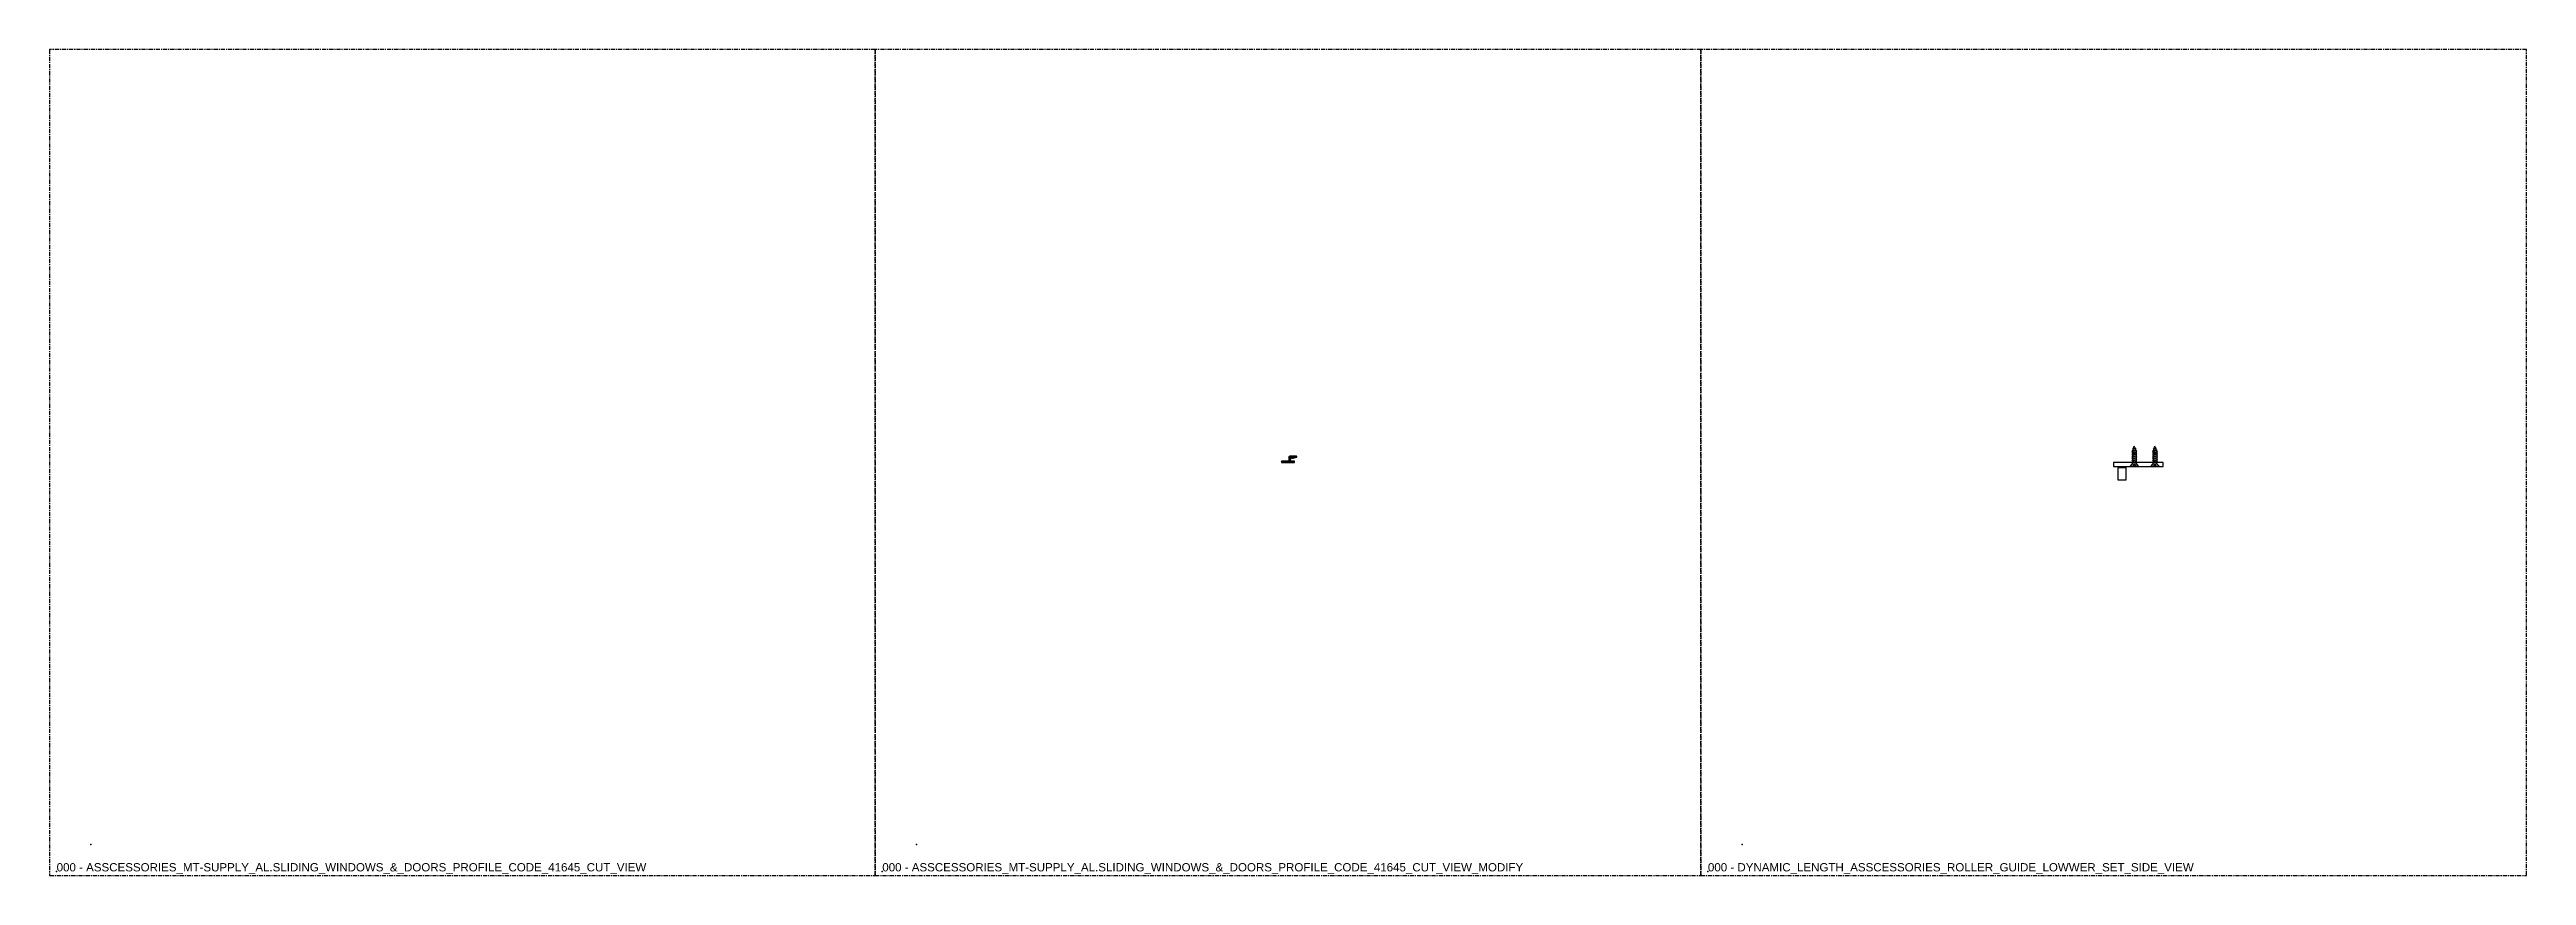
# Model space of a CAD drawing. Header units: millimetres. Extents: x -244126 to 368105, y -173968 to 259060.
# Drawn here: x 159884 to 162884, y -95682 to -94682 of the extents above; entities that cross this region are included whole.
import ezdxf

# ---------------------------------------------------------------- set-up
doc = ezdxf.new("R2010")
doc.units = ezdxf.units.MM
doc.header["$MEASUREMENT"] = 0
doc.linetypes.add('005_GG_TA_LINE', pattern=[13.75, 5, -1.25, 1.25, -1.25, 5])
for name, color, linetype in [('000 - H A T C H', 8, 'Continuous'), ('000 - WIPEOUT', 250, 'Continuous'), ('001 - ASCESSORIES', 1, 'Continuous'), ('A04_TUBE SERIES', 7, 'Continuous')]:
    doc.layers.add(name, color=color, linetype=linetype)
doc.styles.add('Cetury Gothic', font='GOTHIC.TTF')
doc.styles.get("Standard").update_dxf_attribs({"font": 'arial.ttf'})

# ---------------------------------------------------------------- blocks, each defined once
blk = doc.blocks.new('000 - ASSCESSORIES_MT-SUPPLY_AL.SLIDING_WINDOWS_&_DOORS_PROFILE_CODE_41645_CUT_VIEW_MODIFY')
at = {"layer": '000 - H A T C H'}
h = blk.add_hatch(dxfattribs=at)
h.set_pattern_fill('ANSI32', color=8, scale=3)
h.set_pattern_definition([(45, (-54594.4816, -22261.1022), (-0.795495129, 0.795495129), []), (45, (-54593.9513, -22261.1022), (-0.795495129, 0.795495129), [])])
edge = h.paths.add_edge_path()
edge.add_line((-7.9, 1.5), (-7.9, 0))
edge.add_line((-7.9, 0), (7.9, 0))
edge.add_line((7.9, 0), (7.9, 1.5))
edge.add_line((7.9, 1.5), (4.1, 1.5))
edge.add_arc((4.1, 2.7), 1.2, 180, 270, ccw=False)
edge.add_line((2.9, 2.7), (2.9, 5.7))
edge.add_arc((3.2, 5.7), 0.3, 90, 180, ccw=False)
edge.add_line((3.2, 6), (4, 6))
edge.add_arc((4, 5.7), 0.3, -15, 90, ccw=False)
edge.add_line((4.3, 5.6), (4.3, 5.4))
edge.add_arc((4.6, 5.3), 0.3, 164.5526, 285)
edge.add_line((4.6, 5), (10.6, 6.6))
edge.add_arc((10.6, 6.9), 0.3, 285, 385.713)
edge.add_arc((10.1, 6.7), 0.8, 25.713, 90)
edge.add_line((10.1, 7.5), (2.1, 7.5))
edge.add_arc((2.1, 6.5), 1, 90, 180)
edge.add_line((1.1, 6.5), (1.1, 2.7))
edge.add_arc((-0.1, 2.7), 1.2, -90, 0, ccw=False)
edge.add_line((-0.1, 1.5), (-7.9, 1.5))
at = {"layer": '001 - ASCESSORIES', "color": 0}
blk.add_lwpolyline([(-7.9, 1.5), (-7.9, 0), (7.9, 0), (7.9, 1.5), (4.1, 1.5, -0.414214), (2.9, 2.7), (2.9, 5.7, -0.414214), (3.2, 6), (4, 6, -0.493145), (4.3, 5.6), (4.3, 5.4, 0.579956), (4.6, 5), (10.6, 6.6, 0.470101), (10.8, 7, 0.288101), (10.1, 7.5), (2.1, 7.5, 0.414214), (1.1, 6.5), (1.1, 2.7, -0.414214), (-0.1, 1.5)], format="xyb", close=True, dxfattribs=at)
blk = doc.blocks.new('000 - DYNAMIC_VIEW_ASSCESSORIES_FLAT_HEAD_SELF_DRILLING_SCREW_No.8x19mm._SIDE_VIEW')
at = {"layer": '001 - ASCESSORIES', "color": 0}
for p, q in [((-0.3, -5.4), (-0.3, 5.4)), ((0, 5.4), (-0.3, 5.4)), ((0, -5.4), (0, 5.4)), ((3.1, 2.9), (0, 5.4)), ((1.7, 0.9), (0, 2.3)), ((1.7, 0.9), (0, 0.9)), ((0, -0.9), (0, 0.9)), ((1.7, 0.9), (1.7, -0.9)), ((4.6, 2.4), (3.1, 2.9)), ((3.1, -2.9), (3.1, 2.9)), ((6.1, -2.9), (4.8, 2.9)), ((6.8, 2.3), (5.4, 2.3)), ((8.4, -2.9), (7.1, 2.9)), ((9.1, 2.3), (7.7, 2.3)), ((10.7, -2.9), (9.4, 2.9)), ((11.4, 2.3), (9.9, 2.3)), ((13, -2.9), (11.7, 2.9)), ((13.7, 2.3), (12.2, 2.3)), ((15.3, -2.9), (14, 2.9)), ((16, 2.3), (14.5, 2.3)), ((17.6, -2.9), (16.3, 2.9)), ((18.3, 2.3), (16.8, 2.3)), ((19.8, -2.7), (18.6, 2.9)), ((19.2, 2.1), (20.8, 1.5)), ((22, -1.9), (21.1, 2.1)), ((21.7, 1.2), (24.9, 0)), ((0, -5.4), (-0.3, -5.4)), ((1.7, -0.9), (0, -2.3)), ((1.7, -0.9), (0, -0.9)), ((0, -5.4), (3.1, -2.9)), ((3.1, -2.9), (5.2, -2.3)), ((5.6, -2.3), (5.2, -2.3)), ((7.9, -2.3), (6.4, -2.3)), ((10.2, -2.3), (8.7, -2.3)), ((12.5, -2.3), (11, -2.3)), ((14.8, -2.3), (13.3, -2.3)), ((17.1, -2.3), (15.6, -2.3)), ((18.8, -2.3), (17.9, -2.3)), ((18.8, -2.3), (19.3, -2.1)), ((20.1, -1.8), (21.4, -1.3)), ((22.2, -1), (24.9, 0))]:
    blk.add_line(p, q, dxfattribs=at)
for points in [[(5.6, -2.3), (4.5, 2.3, 0.222712), (4.8, 2.9, -0.168799), (5.4, 2.3), (6.4, -2.3, -0.16927), (6.1, -2.9, 0.183704)], [(7.9, -2.3), (6.8, 2.3, 0.222712), (7.1, 2.9, -0.168799), (7.7, 2.3), (8.7, -2.3, -0.16927), (8.4, -2.9, 0.183704)], [(10.2, -2.3), (9.1, 2.3, 0.222712), (9.4, 2.9, -0.168799), (9.9, 2.3), (11, -2.3, -0.16927), (10.7, -2.9, 0.183704)], [(12.5, -2.3), (11.4, 2.3, 0.222712), (11.7, 2.9, -0.168799), (12.2, 2.3), (13.3, -2.3, -0.16927), (13, -2.9, 0.183704)], [(14.8, -2.3), (13.7, 2.3, 0.222712), (14, 2.9, -0.168799), (14.5, 2.3), (15.6, -2.3, -0.16927), (15.3, -2.9, 0.183704)], [(17.1, -2.3), (16, 2.3, 0.222712), (16.3, 2.9, -0.168799), (16.8, 2.3), (17.9, -2.3, -0.16927), (17.6, -2.9, 0.183704)], [(19.3, -2.1), (18.3, 2.3, 0.222712), (18.6, 2.9, -0.168799), (19.1, 2.3), (20.1, -2.1, -0.16927), (19.8, -2.7, 0.183704)], [(21.4, -1.3), (20.8, 1.5, 0.222712), (21.1, 2.1, -0.168799), (21.6, 1.5), (22.2, -1.3, -0.16927), (22, -1.9, 0.183704)]]:
    blk.add_lwpolyline(points, format="xyb", close=True, dxfattribs=at)
at = {"layer": 'Defpoints', "color": 250, "insert": (12.9, 0), "char_height": 1.149, "width": 68.574, "attachment_point": 2, "rotation": 90, "style": 'Cetury Gothic'}
blk.add_mtext('\\A1;{\\H2.1x;\\C150;\\S3/4;\\H0.47634x; }', dxfattribs=at)
blk = doc.blocks.new('*U4281')
at = {"layer": '001 - ASCESSORIES', "color": 0}
blk.add_blockref('000 - DYNAMIC_VIEW_ASSCESSORIES_FLAT_HEAD_SELF_DRILLING_SCREW_No.8x19mm._SIDE_VIEW', (0, 0), dxfattribs=at)
blk = doc.blocks.new('000 - DYNAMIC_LENGTH_ASSCESSORIES_ROLLER_GUIDE_LOWWER_SET_SIDE_VIEW')
for points in [[(5, -6), (15, -6), (15, -5), (5, -5)], [(5, -21), (15, -21), (15, -6), (5, -6)]]:
    blk.add_lwpolyline(points, close=True)
blk.add_wipeout([(60, 0), (0, 0), (0, -5), (60, -5)]).dxf.layer = '000 - WIPEOUT'
blk.add_lwpolyline([(60, 0), (0, 0), (0, -5), (60, -5)], close=True)
at = {"layer": 'A04_TUBE SERIES', "color": 8, "rotation": 90}
for p in [(25, -5), (50, -5)]:
    blk.add_blockref('*U4281', p, dxfattribs=at)
blk = doc.blocks.new('*U1759')
at = {"color": 0, "linetype": '005_GG_TA_LINE'}
blk.add_lwpolyline([(0, 0), (1000, 0), (1000, 1000), (0, 1000)], close=True, dxfattribs=at)
for p in [(50, 37.5), (8.6, 4.9)]:
    blk.add_point(p, dxfattribs=at)
blk.add_attdef('NAMEBLK', (8.6, 4.9), '', height=10, dxfattribs=at)

msp = doc.modelspace()

# ---------------------------------------------------------------- block references
for name, p in [('000 - ASSCESSORIES_MT-SUPPLY_AL.SLIDING_WINDOWS_&_DOORS_PROFILE_CODE_41645_CUT_VIEW_MODIFY', (161384.1015, -95181.80137)), ('000 - DYNAMIC_LENGTH_ASSCESSORIES_ROLLER_GUIDE_LOWWER_SET_SIDE_VIEW', (162384.1015, -95181.80137))]:
    msp.add_blockref(name, p)
at = {"layer": '001 - ASCESSORIES', "linetype": '005_GG_TA_LINE'}
for p, values in [((159884.1015, -95681.80137), {'NAMEBLK': '000 - ASSCESSORIES_MT-SUPPLY_AL.SLIDING_WINDOWS_&_DOORS_PROFILE_CODE_41645_CUT_VIEW'}), ((160884.1015, -95681.80137), {'NAMEBLK': '000 - ASSCESSORIES_MT-SUPPLY_AL.SLIDING_WINDOWS_&_DOORS_PROFILE_CODE_41645_CUT_VIEW_MODIFY'})]:
    msp.add_blockref('*U1759', p, dxfattribs=at).add_auto_attribs(values)

# ---------------------------------------------------------------- next in the draw order: block references
msp.add_blockref('*U1759', (161884.1015, -95681.80137), dxfattribs=at).add_auto_attribs({'NAMEBLK': '000 - DYNAMIC_LENGTH_ASSCESSORIES_ROLLER_GUIDE_LOWWER_SET_SIDE_VIEW'})

doc.saveas('drawing.dxf')
